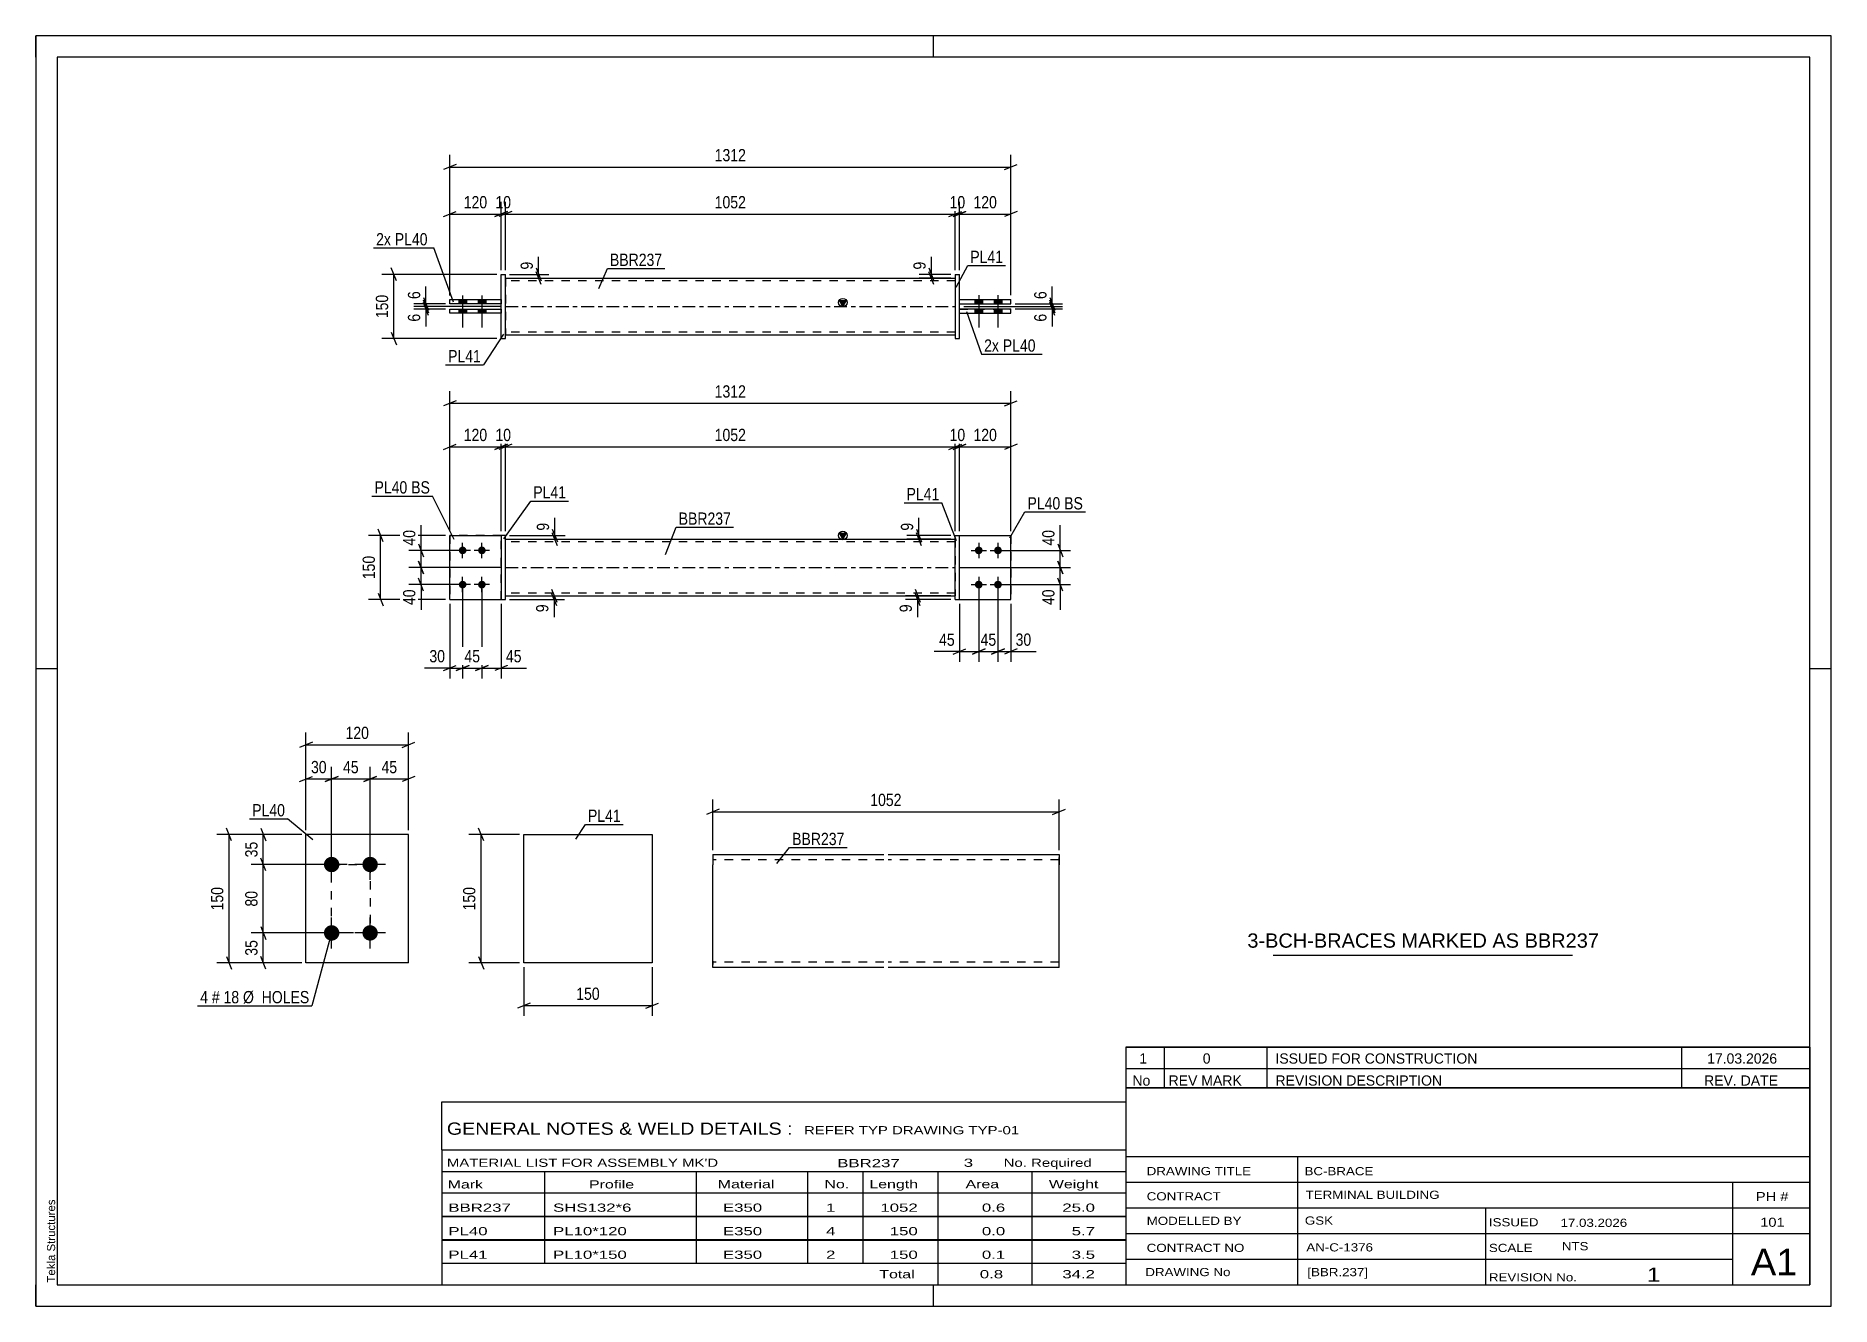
# Paper-space layout 'Layout1' of a CAD drawing. Header units: millimetres. Extents: x 0 to 420, y 0 to 297.
# The model-space entities are those that its viewports show. They can reach past a viewport. Long polylines and large blocks are cut down to what shows.
import ezdxf

# ---------------------------------------------------------------- set-up
doc = ezdxf.new("R2010")
doc.units = ezdxf.units.MM
doc.linetypes.add('DXK_LINE_DOT2', pattern=[3.9198, 1.9599, -1.9599])
doc.linetypes.add('DXK_LINE_DOT3', pattern=[5.9187, 2.979, -0.9799, 0.9799, -0.9799])
doc.layers.add('Viewport layer', color=7, linetype='Continuous', plot=False)
doc.styles.add('Arial', font='ARIAL.TTF', dxfattribs={"height": 0.2})
doc.styles.add('Arial Narrow', font='ARIALN.TTF', dxfattribs={"height": 0.2})

# ---------------------------------------------------------------- blocks, each defined once
blk = doc.blocks.new('Unknown-581592546-1127')
at = {"color": 5, "linetype": 'Continuous'}
for p, q in [((420, 297), (0, 297)), ((0, 297), (0, 0)), ((0, 292), (0, 297)), ((210, 292), (210, 297)), ((420, 0), (420, 297)), ((415, 292), (5, 292)), ((5, 292), (5, 5)), ((415, 5), (415, 292)), ((5, 149), (0, 149)), ((420, 149), (415, 149)), ((0, 0), (0, 5)), ((5, 5), (415, 5)), ((210, 0), (210, 5)), ((0, 0), (420, 0))]:
    blk.add_line(p, q, dxfattribs=at)
at = {"color": 174, "linetype": 'Continuous', "style": 'Arial'}
blk.add_text('Tekla Structures', height=1.9102, rotation=90, dxfattribs=at).set_placement((4.5, 5.5))
blk = doc.blocks.new('Part-581592546-1392 - 1364')
at = {"color": 2, "linetype": 'Continuous'}
for p, q in [((215.09, 180.2), (216.09, 180.2)), ((215.09, 165.2), (215.09, 180.2)), ((216.09, 165.2), (216.09, 180.2)), ((215.09, 165.2), (216.09, 165.2)), ((215.09, 165.2), (216.09, 165.2))]:
    blk.add_line(p, q, dxfattribs=at)
at = {"color": 7, "linetype": 'DXK_LINE_DOT2'}
for p, q in [((215.09, 180.2), (216.09, 180.2)), ((215.09, 165.2), (215.09, 165.2)), ((216.09, 165.2), (216.09, 165.2)), ((216.09, 165.2), (216.09, 165.2))]:
    blk.add_line(p, q, dxfattribs=at)
blk = doc.blocks.new('Bolt-581592546-1403 - 1364')
at = {"linetype": 'Continuous'}
for points in [[(99.84, 175.8, -1), (99.84, 177.6, -1)], [(104.34, 175.8, -1), (104.34, 177.6, -1)], [(99.84, 167.8, -1), (99.84, 169.6, -1)], [(104.34, 167.8, -1), (104.34, 169.6, -1)]]:
    blk.add_hatch(color=1, dxfattribs=at).paths.add_polyline_path(points)
at = {"color": 1, "linetype": 'Continuous'}
for p, q in [((101.64, 176.7), (98.04, 176.7)), ((99.84, 174.9), (99.84, 178.5)), ((106.14, 176.7), (102.54, 176.7)), ((104.34, 174.9), (104.34, 178.5)), ((101.64, 168.7), (98.04, 168.7)), ((99.84, 166.9), (99.84, 170.5)), ((106.14, 168.7), (102.54, 168.7)), ((104.34, 166.9), (104.34, 170.5))]:
    blk.add_line(p, q, dxfattribs=at)
blk = doc.blocks.new('Bolt-581592546-1404 - 1364')
at = {"linetype": 'Continuous'}
for points in [[(220.59, 177.6), (220.78, 177.58), (220.95, 177.52), (221.12, 177.43), (221.26, 177.3), (221.37, 177.15), (221.44, 176.98), (221.48, 176.79), (221.48, 176.6), (221.44, 176.42), (221.37, 176.25), (221.26, 176.1), (221.12, 175.97), (220.95, 175.88), (220.78, 175.82), (220.59, 175.8), (220.4, 175.82), (220.22, 175.88), (220.06, 175.97), (219.92, 176.1), (219.81, 176.25), (219.73, 176.42), (219.69, 176.6), (219.69, 176.79), (219.73, 176.98), (219.81, 177.15), (219.92, 177.3), (220.06, 177.43), (220.22, 177.52), (220.4, 177.58)], [(225.09, 177.6), (225.28, 177.58), (225.45, 177.52), (225.62, 177.43), (225.76, 177.3), (225.87, 177.15), (225.94, 176.98), (225.98, 176.79), (225.98, 176.6), (225.94, 176.42), (225.87, 176.25), (225.76, 176.1), (225.62, 175.97), (225.45, 175.88), (225.28, 175.82), (225.09, 175.8), (224.9, 175.82), (224.72, 175.88), (224.56, 175.97), (224.42, 176.1), (224.31, 176.25), (224.23, 176.42), (224.19, 176.6), (224.19, 176.79), (224.23, 176.98), (224.31, 177.15), (224.42, 177.3), (224.56, 177.43), (224.72, 177.52), (224.9, 177.58)], [(220.59, 169.6), (220.78, 169.58), (220.95, 169.52), (221.12, 169.43), (221.26, 169.3), (221.37, 169.15), (221.44, 168.98), (221.48, 168.79), (221.48, 168.6), (221.44, 168.42), (221.37, 168.25), (221.26, 168.1), (221.12, 167.97), (220.95, 167.88), (220.78, 167.82), (220.59, 167.8), (220.4, 167.82), (220.22, 167.88), (220.06, 167.97), (219.92, 168.1), (219.81, 168.25), (219.73, 168.42), (219.69, 168.6), (219.69, 168.79), (219.73, 168.98), (219.81, 169.15), (219.92, 169.3), (220.06, 169.43), (220.22, 169.52), (220.4, 169.58)], [(225.09, 169.6), (225.28, 169.58), (225.45, 169.52), (225.62, 169.43), (225.76, 169.3), (225.87, 169.15), (225.94, 168.98), (225.98, 168.79), (225.98, 168.6), (225.94, 168.42), (225.87, 168.25), (225.76, 168.1), (225.62, 167.97), (225.45, 167.88), (225.28, 167.82), (225.09, 167.8), (224.9, 167.82), (224.72, 167.88), (224.56, 167.97), (224.42, 168.1), (224.31, 168.25), (224.23, 168.42), (224.19, 168.6), (224.19, 168.79), (224.23, 168.98), (224.31, 169.15), (224.42, 169.3), (224.56, 169.43), (224.72, 169.52), (224.9, 169.58)]]:
    blk.add_hatch(color=1, dxfattribs=at).paths.add_polyline_path(points)
at = {"color": 1, "linetype": 'Continuous'}
for p, q in [((218.79, 176.7), (222.39, 176.7)), ((220.59, 178.5), (220.59, 174.9)), ((223.29, 176.7), (226.89, 176.7)), ((225.09, 178.5), (225.09, 174.9)), ((218.79, 168.7), (222.39, 168.7)), ((220.59, 170.5), (220.59, 166.9)), ((223.29, 168.7), (226.89, 168.7)), ((225.09, 170.5), (225.09, 166.9))]:
    blk.add_line(p, q, dxfattribs=at)
blk = doc.blocks.new('Part-581592546-1409 - 1364')
at = {"color": 2, "linetype": 'Continuous'}
for p, q in [((109.84, 180.2), (108.84, 180.2)), ((108.84, 180.2), (108.84, 165.2)), ((109.84, 165.2), (109.84, 180.2)), ((108.84, 165.2), (109.84, 165.2))]:
    blk.add_line(p, q, dxfattribs=at)
blk = doc.blocks.new('Part-581592546-1424 - 1364')
at = {"color": 7, "linetype": 'DXK_LINE_DOT2'}
for p, q in [((108.84, 180.2), (96.84, 180.2)), ((96.84, 180.2), (96.84, 165.2)), ((108.84, 165.2), (108.84, 180.2)), ((96.84, 165.2), (108.84, 165.2))]:
    blk.add_line(p, q, dxfattribs=at)
blk = doc.blocks.new('Part-581592546-1429 - 1364')
at = {"color": 2, "linetype": 'Continuous'}
for p, q in [((96.84, 165.2), (96.84, 180.2)), ((96.84, 180.2), (108.84, 180.2)), ((96.84, 165.2), (108.84, 165.2))]:
    blk.add_line(p, q, dxfattribs=at)
at = {"color": 7, "linetype": 'DXK_LINE_DOT2'}
blk.add_line((108.84, 165.2), (108.84, 180.2), dxfattribs=at)
blk = doc.blocks.new('Part-581592546-1444 - 1364')
at = {"linetype": 'Continuous'}
blk.add_hatch(color=2, dxfattribs=at).paths.add_polyline_path([(188.78, 179.3), (187.98, 180.7), (189.58, 180.7)])
at = {"color": 2, "linetype": 'Continuous'}
for p, q in [((188.78, 179.3), (187.98, 180.7)), ((187.98, 180.7), (189.58, 180.7)), ((189.58, 180.7), (188.78, 179.3)), ((109.84, 179.3), (215.09, 179.3)), ((109.84, 166.1), (215.09, 166.1))]:
    blk.add_line(p, q, dxfattribs=at)
at = {"color": 7, "linetype": 'DXK_LINE_DOT2'}
for p, q in [((109.84, 166.1), (109.84, 179.3)), ((215.09, 178.7), (109.84, 178.7)), ((215.09, 179.3), (215.09, 166.1)), ((215.09, 166.7), (109.84, 166.7))]:
    blk.add_line(p, q, dxfattribs=at)
at = {"color": 7, "linetype": 'DXK_LINE_DOT3'}
blk.add_line((109.84, 172.7), (215.09, 172.7), dxfattribs=at)
at = {"color": 2, "linetype": 'Continuous'}
blk.add_circle((188.78, 180.2), 1, dxfattribs=at)
blk = doc.blocks.new('Part-581592546-1449 - 1364')
at = {"color": 2, "linetype": 'Continuous'}
for p, q in [((216.09, 180.2), (228.09, 180.2)), ((228.09, 180.2), (228.09, 180.2)), ((228.09, 165.2), (228.09, 180.2)), ((216.09, 165.2), (228.09, 165.2))]:
    blk.add_line(p, q, dxfattribs=at)
at = {"color": 7, "linetype": 'DXK_LINE_DOT2'}
for p, q in [((216.09, 180.2), (228.09, 180.2)), ((216.09, 165.2), (216.09, 180.2)), ((216.09, 165.2), (216.09, 165.2)), ((216.09, 165.2), (228.09, 165.2))]:
    blk.add_line(p, q, dxfattribs=at)
blk = doc.blocks.new('Part-581592546-1454 - 1364')
at = {"color": 7, "linetype": 'DXK_LINE_DOT2'}
for p, q in [((216.09, 180.2), (228.09, 180.2)), ((216.09, 165.2), (216.09, 180.2)), ((216.09, 180.2), (228.09, 180.2)), ((228.09, 180.2), (228.09, 180.2)), ((228.09, 180.2), (228.09, 165.2)), ((216.09, 165.2), (216.09, 165.2)), ((216.09, 165.2), (228.09, 165.2)), ((216.09, 165.2), (228.09, 165.2))]:
    blk.add_line(p, q, dxfattribs=at)
blk = doc.blocks.new('Part-581592546-1786 - 1771')
at = {"color": 2, "linetype": 'Continuous'}
for p, q in [((96.84, 234.34), (96.84, 235.34)), ((96.84, 235.34), (108.84, 235.34)), ((108.84, 235.34), (108.84, 234.34)), ((108.84, 234.34), (96.84, 234.34))]:
    blk.add_line(p, q, dxfattribs=at)
blk = doc.blocks.new('Part-581592546-1781 - 1771')
at = {"color": 2, "linetype": 'Continuous'}
for p, q in [((108.84, 226.24), (108.84, 241.24)), ((108.84, 241.24), (109.84, 241.24)), ((109.84, 226.24), (109.84, 241.24)), ((108.84, 226.24), (109.84, 226.24))]:
    blk.add_line(p, q, dxfattribs=at)
blk = doc.blocks.new('Part-581592546-1791 - 1771')
at = {"color": 2, "linetype": 'Continuous'}
for p, q in [((96.84, 233.14), (108.84, 233.14)), ((96.84, 232.14), (96.84, 233.14)), ((108.84, 232.14), (96.84, 232.14)), ((108.84, 233.14), (108.84, 232.14))]:
    blk.add_line(p, q, dxfattribs=at)
blk = doc.blocks.new('Bolt-581592546-1775 - 1771')
at = {"linetype": 'Continuous'}
for points in [[(98.94, 234.34), (100.74, 234.34), (100.74, 235.34), (98.94, 235.34)], [(98.94, 234.34), (100.74, 234.34), (100.74, 235.34), (98.94, 235.34)], [(103.44, 234.34), (105.24, 234.34), (105.24, 235.34), (103.44, 235.34)], [(103.44, 234.34), (105.24, 234.34), (105.24, 235.34), (103.44, 235.34)], [(98.94, 232.14), (100.74, 232.14), (100.74, 233.14), (98.94, 233.14)], [(98.94, 232.14), (100.74, 232.14), (100.74, 233.14), (98.94, 233.14)], [(103.44, 232.14), (105.24, 232.14), (105.24, 233.14), (103.44, 233.14)], [(103.44, 232.14), (105.24, 232.14), (105.24, 233.14), (103.44, 233.14)]]:
    blk.add_hatch(color=1, dxfattribs=at).paths.add_polyline_path(points)
at = {"color": 1, "linetype": 'Continuous'}
for p, q in [((98.94, 235.34), (98.94, 234.34)), ((98.94, 235.34), (98.94, 234.34)), ((99.84, 236.34), (99.84, 228.84)), ((99.84, 236.34), (99.84, 228.84)), ((100.74, 235.34), (100.74, 234.34)), ((100.74, 235.34), (100.74, 234.34)), ((103.44, 235.34), (103.44, 234.34)), ((103.44, 235.34), (103.44, 234.34)), ((104.34, 236.34), (104.34, 228.84)), ((104.34, 236.34), (104.34, 228.84)), ((105.24, 235.34), (105.24, 234.34)), ((105.24, 235.34), (105.24, 234.34)), ((98.94, 233.14), (98.94, 232.14)), ((98.94, 233.14), (98.94, 232.14)), ((100.74, 233.14), (100.74, 232.14)), ((100.74, 233.14), (100.74, 232.14)), ((103.44, 233.14), (103.44, 232.14)), ((103.44, 233.14), (103.44, 232.14)), ((105.24, 233.14), (105.24, 232.14)), ((105.24, 233.14), (105.24, 232.14))]:
    blk.add_line(p, q, dxfattribs=at)
blk = doc.blocks.new('Bolt-581592546-1776 - 1771')
at = {"linetype": 'Continuous'}
for points in [[(221.49, 235.35), (219.69, 235.35), (219.69, 234.35), (221.49, 234.35)], [(221.49, 235.34), (219.69, 235.34), (219.69, 234.34), (221.49, 234.34)], [(225.99, 235.35), (224.19, 235.35), (224.19, 234.35), (225.99, 234.35)], [(225.99, 235.34), (224.19, 235.34), (224.19, 234.34), (225.99, 234.34)], [(221.49, 233.15), (219.69, 233.15), (219.69, 232.15), (221.49, 232.15)], [(221.49, 233.14), (219.69, 233.14), (219.69, 232.14), (221.49, 232.14)], [(225.99, 233.15), (224.19, 233.15), (224.19, 232.15), (225.99, 232.15)], [(225.99, 233.14), (224.19, 233.14), (224.19, 232.14), (225.99, 232.14)]]:
    blk.add_hatch(color=1, dxfattribs=at).paths.add_polyline_path(points)
at = {"color": 1, "linetype": 'Continuous'}
for p, q in [((219.69, 235.35), (219.69, 234.35)), ((219.69, 235.34), (219.69, 234.34)), ((220.59, 236.35), (220.59, 228.85)), ((220.59, 236.34), (220.59, 228.84)), ((221.49, 235.35), (221.49, 234.35)), ((221.49, 235.34), (221.49, 234.34)), ((224.19, 235.35), (224.19, 234.35)), ((224.19, 235.34), (224.19, 234.34)), ((225.09, 236.35), (225.09, 228.85)), ((225.09, 236.34), (225.09, 228.84)), ((225.99, 235.35), (225.99, 234.35)), ((225.99, 235.34), (225.99, 234.34)), ((219.69, 233.15), (219.69, 232.15)), ((219.69, 233.14), (219.69, 232.14)), ((221.49, 233.15), (221.49, 232.15)), ((221.49, 233.14), (221.49, 232.14)), ((224.19, 233.15), (224.19, 232.15)), ((224.19, 233.14), (224.19, 232.14)), ((225.99, 233.15), (225.99, 232.15)), ((225.99, 233.14), (225.99, 232.14))]:
    blk.add_line(p, q, dxfattribs=at)
blk = doc.blocks.new('Part-581592546-1796 - 1771')
at = {"color": 2, "linetype": 'Continuous'}
for p, q in [((215.09, 241.25), (215.09, 226.25)), ((215.09, 241.25), (216.09, 241.25)), ((216.09, 226.25), (216.09, 241.25)), ((215.09, 226.25), (216.09, 226.25)), ((215.09, 226.24), (216.09, 226.24))]:
    blk.add_line(p, q, dxfattribs=at)
at = {"color": 7, "linetype": 'DXK_LINE_DOT2'}
for p, q in [((215.09, 241.24), (215.09, 241.25)), ((215.09, 241.24), (216.09, 241.24)), ((215.09, 226.25), (215.09, 226.24)), ((216.09, 226.24), (216.09, 226.25)), ((216.09, 226.25), (216.09, 226.24))]:
    blk.add_line(p, q, dxfattribs=at)
blk = doc.blocks.new('Part-581592546-1801 - 1771')
at = {"linetype": 'Continuous'}
blk.add_hatch(color=2, dxfattribs=at).paths.add_polyline_path([(188.78, 233.74), (187.98, 235.14), (189.58, 235.14)])
at = {"color": 2, "linetype": 'Continuous'}
for p, q in [((109.84, 240.34), (215.09, 240.34)), ((188.78, 233.74), (187.98, 235.14)), ((187.98, 235.14), (189.58, 235.14)), ((189.58, 235.14), (188.78, 233.74)), ((109.84, 227.14), (215.09, 227.14))]:
    blk.add_line(p, q, dxfattribs=at)
at = {"color": 7, "linetype": 'DXK_LINE_DOT2'}
for p, q in [((109.84, 240.34), (109.84, 227.14)), ((215.09, 239.74), (109.84, 239.74)), ((215.09, 240.34), (215.09, 227.14)), ((215.09, 227.74), (109.84, 227.74))]:
    blk.add_line(p, q, dxfattribs=at)
at = {"color": 7, "linetype": 'DXK_LINE_DOT3'}
blk.add_line((109.84, 233.74), (215.09, 233.74), dxfattribs=at)
at = {"color": 2, "linetype": 'Continuous'}
blk.add_circle((188.78, 234.64), 1, dxfattribs=at)
blk = doc.blocks.new('Part-581592546-1806 - 1771')
at = {"color": 2, "linetype": 'Continuous'}
for p, q in [((216.09, 233.15), (228.09, 233.15)), ((216.09, 232.15), (216.09, 233.15)), ((216.09, 232.15), (228.09, 232.15)), ((216.09, 232.14), (228.09, 232.14)), ((228.09, 232.15), (228.09, 233.15))]:
    blk.add_line(p, q, dxfattribs=at)
at = {"color": 7, "linetype": 'DXK_LINE_DOT2'}
for p, q in [((216.09, 233.14), (228.09, 233.14)), ((216.09, 232.14), (216.09, 232.15)), ((228.09, 232.15), (228.09, 232.14)), ((228.09, 232.14), (228.09, 232.15))]:
    blk.add_line(p, q, dxfattribs=at)
blk = doc.blocks.new('Part-581592546-1811 - 1771')
at = {"color": 2, "linetype": 'Continuous'}
for p, q in [((216.09, 235.35), (228.09, 235.35)), ((216.09, 234.35), (216.09, 235.35)), ((228.09, 234.35), (228.09, 235.35)), ((216.09, 234.35), (228.09, 234.35)), ((216.09, 234.34), (228.09, 234.34))]:
    blk.add_line(p, q, dxfattribs=at)
at = {"color": 7, "linetype": 'DXK_LINE_DOT2'}
for p, q in [((216.09, 235.34), (228.09, 235.34)), ((216.09, 234.34), (216.09, 234.35)), ((228.09, 234.35), (228.09, 234.34)), ((228.09, 234.34), (228.09, 234.35))]:
    blk.add_line(p, q, dxfattribs=at)
blk = doc.blocks.new('Part-581592546-2055 - 2048')
at = {"color": 2, "linetype": 'Continuous'}
for p, q in [((87.19, 110.25), (63.19, 110.25)), ((63.19, 80.25), (63.19, 110.25)), ((87.19, 80.25), (87.19, 110.25)), ((87.19, 80.25), (63.19, 80.25))]:
    blk.add_line(p, q, dxfattribs=at)
blk = doc.blocks.new('Bolt-581592546-2116 - 2048')
at = {"linetype": 'Continuous'}
for points in [[(69.19, 101.45, -1), (69.19, 105.05, -1)], [(78.19, 101.45, -1), (78.19, 105.05, -1)], [(69.19, 85.45, -1), (69.19, 89.05, -1)], [(78.19, 85.45, -1), (78.19, 89.05, -1)]]:
    blk.add_hatch(color=1, dxfattribs=at).paths.add_polyline_path(points)
at = {"color": 1, "linetype": 'Continuous'}
for p, q in [((69.19, 99.65), (69.19, 106.85)), ((78.19, 99.65), (78.19, 106.85)), ((72.79, 103.25), (65.59, 103.25)), ((81.79, 103.25), (74.59, 103.25)), ((69.19, 83.65), (69.19, 90.85)), ((78.19, 83.65), (78.19, 90.85)), ((72.79, 87.25), (65.59, 87.25)), ((81.79, 87.25), (74.59, 87.25))]:
    blk.add_line(p, q, dxfattribs=at)
blk = doc.blocks.new('Part-581592546-2263 - 2257')
at = {"color": 2, "linetype": 'Continuous'}
for p, q in [((114.16, 110.25), (144.16, 110.25)), ((114.16, 80.25), (114.16, 110.25)), ((144.16, 110.25), (144.16, 80.25)), ((144.16, 80.25), (114.16, 80.25))]:
    blk.add_line(p, q, dxfattribs=at)
blk = doc.blocks.new('Part-581592546-2286 - 2280')
at = {"color": 2, "linetype": 'Continuous'}
for p, q in [((158.37, 105.58), (158.37, 103.18)), ((158.37, 105.58), (198.37, 105.58)), ((199.37, 105.58), (239.37, 105.58)), ((239.37, 105.58), (239.37, 105.4)), ((239.37, 105.4), (239.37, 103.18)), ((158.37, 80.67), (158.37, 103.18)), ((239.37, 79.18), (239.37, 103.18)), ((158.37, 79.37), (158.37, 80.67)), ((158.37, 79.18), (158.37, 79.37)), ((198.37, 79.18), (158.37, 79.18)), ((239.37, 79.18), (199.37, 79.18))]:
    blk.add_line(p, q, dxfattribs=at)
at = {"color": 7, "linetype": 'DXK_LINE_DOT2'}
for p, q in [((198.37, 104.38), (158.37, 104.38)), ((239.37, 104.38), (199.37, 104.38)), ((239.37, 103.18), (239.37, 104.88)), ((158.37, 80.67), (158.37, 79.89)), ((158.37, 80.38), (158.37, 80.48)), ((198.37, 80.38), (158.37, 80.38)), ((239.37, 80.38), (199.37, 80.38)), ((239.37, 80.38), (239.37, 80.48))]:
    blk.add_line(p, q, dxfattribs=at)
blk = doc.blocks.new('Rectangle-581592546-2242 - 2048')
at = {"color": 1, "linetype": 'DXK_LINE_DOT2'}
blk.add_lwpolyline([(69.19, 103.25), (78.19, 103.25), (78.19, 87.25), (69.19, 87.25), (69.19, 103.25)], close=True, dxfattribs=at)
blk = doc.blocks.new('StraightDimension-581592546-1456 - 1364')
at = {"color": 7, "linetype": 'Continuous'}
for p, q in [((205.99, 181.7), (207.19, 178.7)), ((207.19, 177.8), (205.99, 180.8)), ((214.09, 180.2), (203.74, 180.2)), ((214.09, 179.3), (203.74, 179.3)), ((206.59, 179.3), (206.59, 180.2))]:
    blk.add_line(p, q, dxfattribs=at)
at = {"color": 0}
blk.add_wipeout([(205.84, 183.75), (201.64, 183.75), (201.64, 180.72), (205.84, 180.72)], dxfattribs=at)
at = {"color": 7, "linetype": 'Continuous'}
blk.add_line((206.59, 180.2), (206.59, 184.28), dxfattribs=at)
blk.add_line((206.59, 180.2), (206.59, 184.28), dxfattribs=at)
at = {"color": 3, "style": 'Arial Narrow'}
blk.add_text('9', height=2.86, rotation=90.0002, dxfattribs=at).set_placement((205.24, 181.32))
blk = doc.blocks.new('StraightDimension-581592546-1467 - 1364')
at = {"color": 7, "linetype": 'Continuous'}
for p, q in [((226.09, 176.7), (242.05, 176.7)), ((239.05, 178.2), (240.25, 175.2)), ((239.65, 172.7), (239.65, 176.7)), ((216.09, 172.7), (242.05, 172.7)), ((240.25, 171.2), (239.05, 174.2))]:
    blk.add_line(p, q, dxfattribs=at)
at = {"color": 0}
blk.add_wipeout([(238.9, 182.08), (234.7, 182.08), (234.7, 177.22), (238.9, 177.22)], dxfattribs=at)
at = {"color": 7, "linetype": 'Continuous'}
blk.add_line((239.65, 176.7), (239.65, 182.6), dxfattribs=at)
blk.add_line((239.65, 176.7), (239.65, 182.6), dxfattribs=at)
at = {"color": 3, "style": 'Arial Narrow'}
blk.add_text('40', height=2.863, rotation=90.0002, dxfattribs=at).set_placement((238.3, 177.82))
blk = doc.blocks.new('StraightDimension-581592546-1718 - 1364')
at = {"color": 7, "linetype": 'Continuous'}
for p, q in [((96.84, 181.2), (96.84, 203.77)), ((108.84, 181.2), (108.84, 203.77)), ((95.34, 200.32), (98.34, 201.52)), ((96.84, 200.92), (108.84, 200.92)), ((110.34, 201.52), (107.34, 200.32))]:
    blk.add_line(p, q, dxfattribs=at)
at = {"color": 0}
blk.add_wipeout([(106.18, 201.67), (106.18, 205.87), (99.5, 205.87), (99.5, 201.67)], dxfattribs=at)
at = {"color": 3, "style": 'Arial Narrow'}
blk.add_text('120', height=2.863, dxfattribs=at).set_placement((100.1, 202.27))
blk = doc.blocks.new('StraightDimension-581592546-1590 - 1364')
at = {"color": 7, "linetype": 'Continuous'}
for p, q in [((120.8, 181.7), (122, 178.7)), ((122, 177.8), (120.8, 180.8)), ((110.84, 180.2), (123.8, 180.2)), ((110.84, 179.3), (123.8, 179.3)), ((121.4, 179.3), (121.4, 180.2))]:
    blk.add_line(p, q, dxfattribs=at)
at = {"color": 0}
blk.add_wipeout([(120.65, 183.75), (116.45, 183.75), (116.45, 180.72), (120.65, 180.72)], dxfattribs=at)
at = {"color": 7, "linetype": 'Continuous'}
blk.add_line((121.4, 180.2), (121.4, 184.28), dxfattribs=at)
blk.add_line((121.4, 180.2), (121.4, 184.28), dxfattribs=at)
at = {"color": 3, "style": 'Arial Narrow'}
blk.add_text('9', height=2.86, rotation=90.0002, dxfattribs=at).set_placement((120.05, 181.32))
blk = doc.blocks.new('StraightDimension-581592546-1599 - 1364')
at = {"color": 7, "linetype": 'Continuous'}
for p, q in [((110.84, 166.1), (123.64, 166.1)), ((110.84, 165.2), (123.64, 165.2)), ((120.64, 167.6), (121.84, 164.6)), ((121.84, 163.7), (120.64, 166.7)), ((121.24, 165.2), (121.24, 166.1))]:
    blk.add_line(p, q, dxfattribs=at)
at = {"color": 0}
blk.add_wipeout([(120.49, 164.67), (116.29, 164.67), (116.29, 161.65), (120.49, 161.65)], dxfattribs=at)
at = {"color": 7, "linetype": 'Continuous'}
blk.add_line((121.24, 165.2), (121.24, 161.12), dxfattribs=at)
blk.add_line((121.24, 165.2), (121.24, 161.12), dxfattribs=at)
at = {"color": 3, "style": 'Arial Narrow'}
blk.add_text('9', height=2.86, rotation=90.0002, dxfattribs=at).set_placement((119.89, 162.25))
blk = doc.blocks.new('StraightDimension-581592546-1530 - 1364')
at = {"color": 7, "linetype": 'Continuous'}
for p, q in [((220.59, 167.7), (220.59, 150.65)), ((225.09, 167.7), (225.09, 150.65)), ((219.09, 152.45), (222.09, 153.65)), ((220.59, 153.05), (225.09, 153.05)), ((226.59, 153.65), (223.59, 152.45))]:
    blk.add_line(p, q, dxfattribs=at)
at = {"color": 0}
blk.add_wipeout([(225.27, 153.8), (225.27, 158), (220.41, 158), (220.41, 153.8)], dxfattribs=at)
at = {"color": 3, "style": 'Arial Narrow'}
blk.add_text('45', height=2.863, dxfattribs=at).set_placement((221.01, 154.4))
blk = doc.blocks.new('StraightDimension-581592546-1540 - 1364')
at = {"color": 7, "linetype": 'Continuous'}
for p, q in [((225.09, 167.7), (225.09, 150.65)), ((228.09, 164.2), (228.09, 150.65)), ((223.59, 152.45), (226.59, 153.65)), ((225.09, 153.05), (228.09, 153.05)), ((229.59, 153.65), (226.59, 152.45))]:
    blk.add_line(p, q, dxfattribs=at)
at = {"color": 0}
blk.add_wipeout([(233.47, 153.8), (233.47, 158), (228.61, 158), (228.61, 153.8)], dxfattribs=at)
at = {"color": 7, "linetype": 'Continuous'}
blk.add_line((228.09, 153.05), (234, 153.05), dxfattribs=at)
blk.add_line((228.09, 153.05), (234, 153.05), dxfattribs=at)
at = {"color": 3, "style": 'Arial Narrow'}
blk.add_text('30', height=2.863, dxfattribs=at).set_placement((229.21, 154.4))
blk = doc.blocks.new('StraightDimension-581592546-1653 - 1364')
at = {"color": 7, "linetype": 'Continuous'}
for p, q in [((216.09, 181.2), (216.09, 203.77)), ((228.09, 181.2), (228.09, 203.77)), ((214.59, 200.32), (217.59, 201.52)), ((216.09, 200.92), (228.09, 200.92)), ((229.59, 201.52), (226.59, 200.32))]:
    blk.add_line(p, q, dxfattribs=at)
at = {"color": 0}
blk.add_wipeout([(225.43, 201.67), (225.43, 205.87), (218.75, 205.87), (218.75, 201.67)], dxfattribs=at)
at = {"color": 3, "style": 'Arial Narrow'}
blk.add_text('120', height=2.863, dxfattribs=at).set_placement((219.35, 202.27))
blk = doc.blocks.new('StraightDimension-581592546-1692 - 1364')
at = {"color": 7, "linetype": 'Continuous'}
for p, q in [((109.84, 181.2), (109.84, 203.77)), ((215.09, 181.2), (215.09, 203.77)), ((111.34, 201.52), (108.34, 200.32)), ((109.84, 200.92), (215.09, 200.92)), ((213.59, 200.32), (216.59, 201.52))]:
    blk.add_line(p, q, dxfattribs=at)
at = {"color": 0}
blk.add_wipeout([(166.72, 201.67), (166.72, 205.87), (158.21, 205.87), (158.21, 201.67)], dxfattribs=at)
at = {"color": 3, "style": 'Arial Narrow'}
blk.add_text('1052', height=2.863, dxfattribs=at).set_placement((158.81, 202.27))
blk = doc.blocks.new('StraightDimension-581592546-1628 - 1364')
at = {"color": 7, "linetype": 'Continuous'}
for p, q in [((96.84, 164.2), (96.84, 146.78)), ((99.84, 167.7), (99.84, 146.78)), ((95.34, 148.58), (98.34, 149.78)), ((96.84, 149.18), (99.84, 149.18)), ((101.34, 149.78), (98.34, 148.58))]:
    blk.add_line(p, q, dxfattribs=at)
at = {"color": 0}
blk.add_wipeout([(96.31, 149.93), (96.31, 154.13), (91.46, 154.13), (91.46, 149.93)], dxfattribs=at)
at = {"color": 7, "linetype": 'Continuous'}
blk.add_line((96.84, 149.18), (90.93, 149.18), dxfattribs=at)
blk.add_line((96.84, 149.18), (90.93, 149.18), dxfattribs=at)
at = {"color": 3, "style": 'Arial Narrow'}
blk.add_text('30', height=2.863, dxfattribs=at).set_placement((92.06, 150.53))
blk = doc.blocks.new('StraightDimension-581592546-1486 - 1364')
at = {"color": 7, "linetype": 'Continuous'}
for p, q in [((216.09, 172.7), (242.05, 172.7)), ((239.05, 174.2), (240.25, 171.2)), ((239.65, 168.7), (239.65, 172.7)), ((226.09, 168.7), (242.05, 168.7)), ((240.25, 167.2), (239.05, 170.2))]:
    blk.add_line(p, q, dxfattribs=at)
at = {"color": 0}
blk.add_wipeout([(238.9, 168.17), (234.7, 168.17), (234.7, 163.32), (238.9, 163.32)], dxfattribs=at)
at = {"color": 7, "linetype": 'Continuous'}
blk.add_line((239.65, 168.7), (239.65, 162.79), dxfattribs=at)
blk.add_line((239.65, 168.7), (239.65, 162.79), dxfattribs=at)
at = {"color": 3, "style": 'Arial Narrow'}
blk.add_text('40', height=2.863, rotation=90.0002, dxfattribs=at).set_placement((238.3, 163.92))
blk = doc.blocks.new('StraightDimension-581592546-1500 - 1364')
at = {"color": 7, "linetype": 'Continuous'}
for p, q in [((81.26, 178.7), (80.06, 181.7)), ((95.84, 180.2), (77.81, 180.2)), ((80.66, 165.2), (80.66, 180.2)), ((95.84, 165.2), (77.81, 165.2)), ((80.06, 166.7), (81.26, 163.7))]:
    blk.add_line(p, q, dxfattribs=at)
at = {"color": 0}
blk.add_wipeout([(79.91, 176.04), (75.71, 176.04), (75.71, 169.36), (79.91, 169.36)], dxfattribs=at)
at = {"color": 3, "style": 'Arial Narrow'}
blk.add_text('150', height=2.863, rotation=90.0002, dxfattribs=at).set_placement((79.31, 169.96))
blk = doc.blocks.new('StraightDimension-581592546-1514 - 1364')
at = {"color": 7, "linetype": 'Continuous'}
for p, q in [((216.09, 164.2), (216.09, 150.65)), ((220.59, 167.7), (220.59, 150.65)), ((214.59, 152.45), (217.59, 153.65)), ((216.09, 153.05), (220.59, 153.05)), ((222.09, 153.65), (219.09, 152.45))]:
    blk.add_line(p, q, dxfattribs=at)
at = {"color": 0}
blk.add_wipeout([(215.56, 153.8), (215.56, 158), (210.71, 158), (210.71, 153.8)], dxfattribs=at)
at = {"color": 7, "linetype": 'Continuous'}
blk.add_line((216.09, 153.05), (210.18, 153.05), dxfattribs=at)
blk.add_line((216.09, 153.05), (210.18, 153.05), dxfattribs=at)
at = {"color": 3, "style": 'Arial Narrow'}
blk.add_text('45', height=2.863, dxfattribs=at).set_placement((211.31, 154.4))
blk = doc.blocks.new('StraightDimension-581592546-1554 - 1364')
at = {"color": 7, "linetype": 'Continuous'}
for p, q in [((214.09, 166.1), (203.44, 166.1)), ((214.09, 165.2), (203.44, 165.2)), ((205.69, 167.6), (206.89, 164.6)), ((206.89, 163.7), (205.69, 166.7)), ((206.29, 165.2), (206.29, 166.1))]:
    blk.add_line(p, q, dxfattribs=at)
at = {"color": 0}
blk.add_wipeout([(205.54, 164.67), (201.34, 164.67), (201.34, 161.65), (205.54, 161.65)], dxfattribs=at)
at = {"color": 7, "linetype": 'Continuous'}
blk.add_line((206.29, 165.2), (206.29, 161.12), dxfattribs=at)
blk.add_line((206.29, 165.2), (206.29, 161.12), dxfattribs=at)
at = {"color": 3, "style": 'Arial Narrow'}
blk.add_text('9', height=2.86, rotation=90.0002, dxfattribs=at).set_placement((204.94, 162.25))
blk = doc.blocks.new('StraightDimension-581592546-1563 - 1364')
at = {"color": 7, "linetype": 'Continuous'}
for p, q in [((98.84, 176.7), (87.27, 176.7)), ((89.52, 178.2), (90.72, 175.2)), ((90.12, 172.7), (90.12, 176.7)), ((108.84, 172.7), (87.27, 172.7)), ((90.72, 171.2), (89.52, 174.2))]:
    blk.add_line(p, q, dxfattribs=at)
at = {"color": 0}
blk.add_wipeout([(89.37, 182.08), (85.17, 182.08), (85.17, 177.22), (89.37, 177.22)], dxfattribs=at)
at = {"color": 7, "linetype": 'Continuous'}
blk.add_line((90.12, 176.7), (90.12, 182.6), dxfattribs=at)
blk.add_line((90.12, 176.7), (90.12, 182.6), dxfattribs=at)
at = {"color": 3, "style": 'Arial Narrow'}
blk.add_text('40', height=2.863, rotation=90.0002, dxfattribs=at).set_placement((88.77, 177.82))
blk = doc.blocks.new('StraightDimension-581592546-1576 - 1364')
at = {"color": 7, "linetype": 'Continuous'}
for p, q in [((108.84, 172.7), (87.27, 172.7)), ((89.52, 174.2), (90.72, 171.2)), ((90.12, 168.7), (90.12, 172.7)), ((98.84, 168.7), (87.27, 168.7)), ((90.72, 167.2), (89.52, 170.2))]:
    blk.add_line(p, q, dxfattribs=at)
at = {"color": 0}
blk.add_wipeout([(89.37, 168.17), (85.17, 168.17), (85.17, 163.32), (89.37, 163.32)], dxfattribs=at)
at = {"color": 7, "linetype": 'Continuous'}
blk.add_line((90.12, 168.7), (90.12, 162.79), dxfattribs=at)
blk.add_line((90.12, 168.7), (90.12, 162.79), dxfattribs=at)
at = {"color": 3, "style": 'Arial Narrow'}
blk.add_text('40', height=2.863, rotation=90.0002, dxfattribs=at).set_placement((88.77, 163.92))
blk = doc.blocks.new('StraightDimension-581592546-1608 - 1364')
at = {"color": 7, "linetype": 'Continuous'}
for p, q in [((104.34, 167.7), (104.34, 146.78)), ((108.84, 164.2), (108.84, 146.78)), ((102.84, 148.58), (105.84, 149.78)), ((104.34, 149.18), (108.84, 149.18)), ((110.34, 149.78), (107.34, 148.58))]:
    blk.add_line(p, q, dxfattribs=at)
at = {"color": 0}
blk.add_wipeout([(114.22, 149.93), (114.22, 154.13), (109.36, 154.13), (109.36, 149.93)], dxfattribs=at)
at = {"color": 7, "linetype": 'Continuous'}
blk.add_line((108.84, 149.18), (114.75, 149.18), dxfattribs=at)
blk.add_line((108.84, 149.18), (114.75, 149.18), dxfattribs=at)
at = {"color": 3, "style": 'Arial Narrow'}
blk.add_text('45', height=2.863, dxfattribs=at).set_placement((109.96, 150.53))
blk = doc.blocks.new('StraightDimension-581592546-1621 - 1364')
at = {"color": 7, "linetype": 'Continuous'}
for p, q in [((99.84, 167.7), (99.84, 146.78)), ((104.34, 167.7), (104.34, 146.78)), ((98.34, 148.58), (101.34, 149.78)), ((99.84, 149.18), (104.34, 149.18)), ((105.84, 149.78), (102.84, 148.58))]:
    blk.add_line(p, q, dxfattribs=at)
at = {"color": 0}
blk.add_wipeout([(104.52, 149.93), (104.52, 154.13), (99.66, 154.13), (99.66, 149.93)], dxfattribs=at)
at = {"color": 3, "style": 'Arial Narrow'}
blk.add_text('45', height=2.863, dxfattribs=at).set_placement((100.26, 150.53))
blk = doc.blocks.new('StraightDimension-581592546-1639 - 1364')
at = {"color": 7, "linetype": 'Continuous'}
for p, q in [((98.34, 211.69), (95.34, 210.49)), ((96.84, 181.2), (96.84, 213.94)), ((96.84, 211.09), (228.09, 211.09)), ((226.59, 210.49), (229.59, 211.69)), ((228.09, 181.2), (228.09, 213.94))]:
    blk.add_line(p, q, dxfattribs=at)
at = {"color": 0}
blk.add_wipeout([(166.72, 211.84), (166.72, 216.04), (158.21, 216.04), (158.21, 211.84)], dxfattribs=at)
at = {"color": 3, "style": 'Arial Narrow'}
blk.add_text('1312', height=2.863, dxfattribs=at).set_placement((158.81, 212.44))
blk = doc.blocks.new('StraightDimension-581592546-1675 - 1364')
at = {"color": 7, "linetype": 'Continuous'}
for p, q in [((215.09, 181.2), (215.09, 203.77)), ((216.09, 181.2), (216.09, 203.77)), ((213.59, 200.32), (216.59, 201.52)), ((217.59, 201.52), (214.59, 200.32)), ((215.09, 200.92), (216.09, 200.92))]:
    blk.add_line(p, q, dxfattribs=at)
at = {"color": 0}
blk.add_wipeout([(218.02, 201.67), (218.02, 205.87), (213.16, 205.87), (213.16, 201.67)], dxfattribs=at)
at = {"color": 3, "style": 'Arial Narrow'}
blk.add_text('10', height=2.863, dxfattribs=at).set_placement((213.76, 202.27))
blk = doc.blocks.new('StraightDimension-581592546-1701 - 1364')
at = {"color": 7, "linetype": 'Continuous'}
for p, q in [((108.84, 181.2), (108.84, 203.77)), ((109.84, 181.2), (109.84, 203.77)), ((107.34, 200.32), (110.34, 201.52)), ((111.34, 201.52), (108.34, 200.32)), ((108.84, 200.92), (109.84, 200.92))]:
    blk.add_line(p, q, dxfattribs=at)
at = {"color": 0}
blk.add_wipeout([(111.77, 201.67), (111.77, 205.87), (106.91, 205.87), (106.91, 201.67)], dxfattribs=at)
at = {"color": 3, "style": 'Arial Narrow'}
blk.add_text('10', height=2.863, dxfattribs=at).set_placement((107.51, 202.27))
blk = doc.blocks.new('StraightDimension-581592546-1824 - 1771')
at = {"color": 7, "linetype": 'Continuous'}
for p, q in [((108.84, 242.24), (108.84, 258.19)), ((109.84, 242.24), (109.84, 258.19)), ((107.34, 254.74), (110.34, 255.94)), ((111.34, 255.94), (108.34, 254.74)), ((108.84, 255.34), (109.84, 255.34))]:
    blk.add_line(p, q, dxfattribs=at)
at = {"color": 0}
blk.add_wipeout([(111.77, 256.09), (111.77, 260.29), (106.91, 260.29), (106.91, 256.09)], dxfattribs=at)
at = {"color": 3, "style": 'Arial Narrow'}
blk.add_text('10', height=2.863, dxfattribs=at).set_placement((107.51, 256.69))
blk = doc.blocks.new('StraightDimension-581592546-1834 - 1771')
at = {"color": 7, "linetype": 'Continuous'}
for p, q in [((96.84, 236.34), (96.84, 258.19)), ((108.84, 242.24), (108.84, 258.19)), ((95.34, 254.74), (98.34, 255.94)), ((96.84, 255.34), (108.84, 255.34)), ((110.34, 255.94), (107.34, 254.74))]:
    blk.add_line(p, q, dxfattribs=at)
at = {"color": 0}
blk.add_wipeout([(106.18, 256.09), (106.18, 260.29), (99.5, 260.29), (99.5, 256.09)], dxfattribs=at)
at = {"color": 3, "style": 'Arial Narrow'}
blk.add_text('120', height=2.863, dxfattribs=at).set_placement((100.1, 256.69))
blk = doc.blocks.new('StraightDimension-581592546-1939 - 1771')
at = {"color": 7, "linetype": 'Continuous'}
for p, q in [((237.18, 235.85), (238.38, 232.85)), ((238.38, 232.24), (237.18, 235.24)), ((217.09, 233.74), (240.18, 233.74)), ((229.09, 234.35), (240.18, 234.35)), ((237.78, 233.74), (237.78, 234.35))]:
    blk.add_line(p, q, dxfattribs=at)
at = {"color": 0}
blk.add_wipeout([(237.03, 237.9), (232.83, 237.9), (232.83, 234.87), (237.03, 234.87)], dxfattribs=at)
at = {"color": 7, "linetype": 'Continuous'}
blk.add_line((237.78, 234.35), (237.78, 238.42), dxfattribs=at)
blk.add_line((237.78, 234.35), (237.78, 238.42), dxfattribs=at)
at = {"color": 3, "style": 'Arial Narrow'}
blk.add_text('6', height=2.86, rotation=90.0002, dxfattribs=at).set_placement((236.43, 235.47))
blk = doc.blocks.new('StraightDimension-581592546-1875 - 1771')
at = {"color": 7, "linetype": 'Continuous'}
for p, q in [((107.84, 241.24), (80.9, 241.24)), ((84.35, 239.74), (83.15, 242.74)), ((83.75, 226.24), (83.75, 241.24)), ((83.15, 227.74), (84.35, 224.74)), ((107.84, 226.24), (80.9, 226.24))]:
    blk.add_line(p, q, dxfattribs=at)
at = {"color": 0}
blk.add_wipeout([(83, 237.09), (78.8, 237.09), (78.8, 230.4), (83, 230.4)], dxfattribs=at)
at = {"color": 3, "style": 'Arial Narrow'}
blk.add_text('150', height=2.863, rotation=90.0002, dxfattribs=at).set_placement((82.4, 231))
blk = doc.blocks.new('StraightDimension-581592546-1886 - 1771')
at = {"color": 7, "linetype": 'Continuous'}
for p, q in [((110.84, 241.24), (120.02, 241.24)), ((110.84, 240.34), (120.02, 240.34)), ((117.02, 242.74), (118.22, 239.74)), ((118.22, 238.84), (117.02, 241.84)), ((117.62, 240.34), (117.62, 241.24))]:
    blk.add_line(p, q, dxfattribs=at)
at = {"color": 0}
blk.add_wipeout([(116.87, 244.8), (112.67, 244.8), (112.67, 241.77), (116.87, 241.77)], dxfattribs=at)
at = {"color": 7, "linetype": 'Continuous'}
blk.add_line((117.62, 241.24), (117.62, 245.32), dxfattribs=at)
blk.add_line((117.62, 241.24), (117.62, 245.32), dxfattribs=at)
at = {"color": 3, "style": 'Arial Narrow'}
blk.add_text('9', height=2.86, rotation=90.0002, dxfattribs=at).set_placement((116.27, 242.37))
blk = doc.blocks.new('StraightDimension-581592546-1813 - 1771')
at = {"color": 7, "linetype": 'Continuous'}
for p, q in [((96.84, 236.34), (96.84, 269.19)), ((228.09, 236.35), (228.09, 269.19)), ((98.34, 266.94), (95.34, 265.74)), ((96.84, 266.34), (228.09, 266.34)), ((226.59, 265.74), (229.59, 266.94))]:
    blk.add_line(p, q, dxfattribs=at)
at = {"color": 0}
blk.add_wipeout([(166.72, 267.09), (166.72, 271.29), (158.21, 271.29), (158.21, 267.09)], dxfattribs=at)
at = {"color": 3, "style": 'Arial Narrow'}
blk.add_text('1312', height=2.863, dxfattribs=at).set_placement((158.81, 267.69))
blk = doc.blocks.new('StraightDimension-581592546-1844 - 1771')
at = {"color": 7, "linetype": 'Continuous'}
for p, q in [((109.84, 242.24), (109.84, 258.19)), ((215.09, 242.24), (215.09, 258.19)), ((111.34, 255.94), (108.34, 254.74)), ((109.84, 255.34), (215.09, 255.34)), ((213.59, 254.74), (216.59, 255.94))]:
    blk.add_line(p, q, dxfattribs=at)
at = {"color": 0}
blk.add_wipeout([(166.72, 256.09), (166.72, 260.29), (158.21, 260.29), (158.21, 256.09)], dxfattribs=at)
at = {"color": 3, "style": 'Arial Narrow'}
blk.add_text('1052', height=2.863, dxfattribs=at).set_placement((158.81, 256.69))
blk = doc.blocks.new('StraightDimension-581592546-1854 - 1771')
at = {"color": 7, "linetype": 'Continuous'}
for p, q in [((215.09, 242.24), (215.09, 258.19)), ((216.09, 242.24), (216.09, 258.19)), ((213.59, 254.74), (216.59, 255.94)), ((217.59, 255.94), (214.59, 254.74)), ((215.09, 255.34), (216.09, 255.34))]:
    blk.add_line(p, q, dxfattribs=at)
at = {"color": 0}
blk.add_wipeout([(218.02, 256.09), (218.02, 260.29), (213.16, 260.29), (213.16, 256.09)], dxfattribs=at)
at = {"color": 3, "style": 'Arial Narrow'}
blk.add_text('10', height=2.863, dxfattribs=at).set_placement((213.76, 256.69))
blk = doc.blocks.new('StraightDimension-581592546-1864 - 1771')
at = {"color": 7, "linetype": 'Continuous'}
for p, q in [((216.09, 242.24), (216.09, 258.19)), ((228.09, 236.35), (228.09, 258.19)), ((214.59, 254.74), (217.59, 255.94)), ((216.09, 255.34), (228.09, 255.34)), ((229.59, 255.94), (226.59, 254.74))]:
    blk.add_line(p, q, dxfattribs=at)
at = {"color": 0}
blk.add_wipeout([(225.43, 256.09), (225.43, 260.29), (218.75, 260.29), (218.75, 256.09)], dxfattribs=at)
at = {"color": 3, "style": 'Arial Narrow'}
blk.add_text('120', height=2.863, dxfattribs=at).set_placement((219.35, 256.69))
blk = doc.blocks.new('StraightDimension-581592546-1897 - 1771')
at = {"color": 7, "linetype": 'Continuous'}
for p, q in [((90.65, 235.84), (91.85, 232.84)), ((91.85, 232.24), (90.65, 235.24)), ((95.84, 234.34), (88.4, 234.34)), ((108.84, 233.74), (88.4, 233.74)), ((91.25, 233.74), (91.25, 234.34))]:
    blk.add_line(p, q, dxfattribs=at)
at = {"color": 0}
blk.add_wipeout([(90.5, 237.9), (86.3, 237.9), (86.3, 234.87), (90.5, 234.87)], dxfattribs=at)
at = {"color": 7, "linetype": 'Continuous'}
blk.add_line((91.25, 234.34), (91.25, 238.42), dxfattribs=at)
blk.add_line((91.25, 234.34), (91.25, 238.42), dxfattribs=at)
at = {"color": 3, "style": 'Arial Narrow'}
blk.add_text('6', height=2.86, rotation=90.0002, dxfattribs=at).set_placement((89.9, 235.47))
blk = doc.blocks.new('StraightDimension-581592546-1913 - 1771')
at = {"color": 7, "linetype": 'Continuous'}
for p, q in [((90.65, 235.24), (91.85, 232.24)), ((108.84, 233.74), (88.4, 233.74)), ((95.84, 233.14), (88.4, 233.14)), ((91.85, 231.64), (90.65, 234.64)), ((91.25, 233.14), (91.25, 233.74))]:
    blk.add_line(p, q, dxfattribs=at)
at = {"color": 0}
blk.add_wipeout([(90.5, 232.62), (86.3, 232.62), (86.3, 229.59), (90.5, 229.59)], dxfattribs=at)
at = {"color": 7, "linetype": 'Continuous'}
blk.add_line((91.25, 233.14), (91.25, 229.07), dxfattribs=at)
blk.add_line((91.25, 233.14), (91.25, 229.07), dxfattribs=at)
at = {"color": 3, "style": 'Arial Narrow'}
blk.add_text('6', height=2.86, rotation=90.0002, dxfattribs=at).set_placement((89.9, 230.19))
blk = doc.blocks.new('StraightDimension-581592546-1930 - 1771')
at = {"color": 7, "linetype": 'Continuous'}
for p, q in [((237.18, 235.24), (238.38, 232.24)), ((217.09, 233.74), (240.18, 233.74)), ((229.09, 233.15), (240.18, 233.15)), ((238.38, 231.65), (237.18, 234.65)), ((237.78, 233.15), (237.78, 233.74))]:
    blk.add_line(p, q, dxfattribs=at)
at = {"color": 0}
blk.add_wipeout([(237.03, 232.62), (232.83, 232.62), (232.83, 229.59), (237.03, 229.59)], dxfattribs=at)
at = {"color": 7, "linetype": 'Continuous'}
blk.add_line((237.78, 233.15), (237.78, 229.07), dxfattribs=at)
blk.add_line((237.78, 233.15), (237.78, 229.07), dxfattribs=at)
at = {"color": 3, "style": 'Arial Narrow'}
blk.add_text('6', height=2.86, rotation=90.0002, dxfattribs=at).set_placement((236.43, 230.19))
blk = doc.blocks.new('StraightDimension-581592546-1949 - 1771')
at = {"color": 7, "linetype": 'Continuous'}
for p, q in [((214.09, 241.24), (206.66, 241.24)), ((214.09, 240.34), (206.66, 240.34)), ((208.91, 242.74), (210.11, 239.74)), ((210.11, 238.84), (208.91, 241.84)), ((209.51, 240.34), (209.51, 241.24))]:
    blk.add_line(p, q, dxfattribs=at)
at = {"color": 0}
blk.add_wipeout([(208.76, 244.8), (204.56, 244.8), (204.56, 241.77), (208.76, 241.77)], dxfattribs=at)
at = {"color": 7, "linetype": 'Continuous'}
blk.add_line((209.51, 241.24), (209.51, 245.32), dxfattribs=at)
blk.add_line((209.51, 241.24), (209.51, 245.32), dxfattribs=at)
at = {"color": 3, "style": 'Arial Narrow'}
blk.add_text('9', height=2.86, rotation=90.0002, dxfattribs=at).set_placement((208.16, 242.37))
blk = doc.blocks.new('StraightDimension-581592546-2149 - 2048')
at = {"color": 7, "linetype": 'Continuous'}
for p, q in [((52.59, 88.75), (53.79, 85.75)), ((68.19, 87.25), (50.34, 87.25)), ((53.19, 80.25), (53.19, 87.25)), ((62.19, 80.25), (50.34, 80.25)), ((53.79, 78.75), (52.59, 81.75))]:
    blk.add_line(p, q, dxfattribs=at)
at = {"color": 0}
blk.add_wipeout([(52.44, 86.18), (48.24, 86.18), (48.24, 81.32), (52.44, 81.32)], dxfattribs=at)
at = {"color": 3, "style": 'Arial Narrow'}
blk.add_text('35', height=2.863, rotation=90.0002, dxfattribs=at).set_placement((51.84, 81.92))
blk = doc.blocks.new('StraightDimension-581592546-2183 - 2048')
at = {"color": 7, "linetype": 'Continuous'}
for p, q in [((78.19, 104.25), (78.19, 126.1)), ((87.19, 111.25), (87.19, 126.1)), ((76.69, 122.65), (79.69, 123.85)), ((78.19, 123.25), (87.19, 123.25)), ((88.69, 123.85), (85.69, 122.65))]:
    blk.add_line(p, q, dxfattribs=at)
at = {"color": 0}
blk.add_wipeout([(85.11, 124), (85.11, 128.2), (80.26, 128.2), (80.26, 124)], dxfattribs=at)
at = {"color": 3, "style": 'Arial Narrow'}
blk.add_text('45', height=2.863, dxfattribs=at).set_placement((80.86, 124.6))
blk = doc.blocks.new('StraightDimension-581592546-2136 - 2048')
at = {"color": 7, "linetype": 'Continuous'}
for p, q in [((68.19, 103.25), (50.34, 103.25)), ((53.79, 101.75), (52.59, 104.75)), ((53.19, 87.25), (53.19, 103.25)), ((52.59, 88.75), (53.79, 85.75)), ((68.19, 87.25), (50.34, 87.25))]:
    blk.add_line(p, q, dxfattribs=at)
at = {"color": 0}
blk.add_wipeout([(52.44, 97.68), (48.24, 97.68), (48.24, 92.82), (52.44, 92.82)], dxfattribs=at)
at = {"color": 3, "style": 'Arial Narrow'}
blk.add_text('80', height=2.863, rotation=90.0002, dxfattribs=at).set_placement((51.84, 93.42))
blk = doc.blocks.new('StraightDimension-581592546-2120 - 2048')
at = {"color": 7, "linetype": 'Continuous'}
for p, q in [((62.19, 110.25), (50.34, 110.25)), ((52.59, 111.75), (53.79, 108.75)), ((53.19, 103.25), (53.19, 110.25)), ((68.19, 103.25), (50.34, 103.25)), ((53.79, 101.75), (52.59, 104.75))]:
    blk.add_line(p, q, dxfattribs=at)
at = {"color": 0}
blk.add_wipeout([(52.44, 109.18), (48.24, 109.18), (48.24, 104.32), (52.44, 104.32)], dxfattribs=at)
at = {"color": 3, "style": 'Arial Narrow'}
blk.add_text('35', height=2.863, rotation=90.0002, dxfattribs=at).set_placement((51.84, 104.92))
blk = doc.blocks.new('StraightDimension-581592546-2166 - 2048')
at = {"color": 7, "linetype": 'Continuous'}
for p, q in [((62.19, 110.25), (42.34, 110.25)), ((45.79, 108.75), (44.59, 111.75)), ((45.19, 80.25), (45.19, 110.25)), ((62.19, 80.25), (42.34, 80.25)), ((44.59, 81.75), (45.79, 78.75))]:
    blk.add_line(p, q, dxfattribs=at)
at = {"color": 0}
blk.add_wipeout([(44.44, 98.59), (40.24, 98.59), (40.24, 91.91), (44.44, 91.91)], dxfattribs=at)
at = {"color": 3, "style": 'Arial Narrow'}
blk.add_text('150', height=2.863, rotation=90.0002, dxfattribs=at).set_placement((43.84, 92.51))
blk = doc.blocks.new('StraightDimension-581592546-2199 - 2048')
at = {"color": 7, "linetype": 'Continuous'}
for p, q in [((69.19, 104.25), (69.19, 126.1)), ((78.19, 104.25), (78.19, 126.1)), ((67.69, 122.65), (70.69, 123.85)), ((69.19, 123.25), (78.19, 123.25)), ((79.69, 123.85), (76.69, 122.65))]:
    blk.add_line(p, q, dxfattribs=at)
at = {"color": 0}
blk.add_wipeout([(76.11, 124), (76.11, 128.2), (71.26, 128.2), (71.26, 124)], dxfattribs=at)
at = {"color": 3, "style": 'Arial Narrow'}
blk.add_text('45', height=2.863, dxfattribs=at).set_placement((71.86, 124.6))
blk = doc.blocks.new('StraightDimension-581592546-2209 - 2048')
at = {"color": 7, "linetype": 'Continuous'}
for p, q in [((63.19, 111.25), (63.19, 126.1)), ((69.19, 104.25), (69.19, 126.1)), ((61.69, 122.65), (64.69, 123.85)), ((63.19, 123.25), (69.19, 123.25)), ((70.69, 123.85), (67.69, 122.65))]:
    blk.add_line(p, q, dxfattribs=at)
at = {"color": 0}
blk.add_wipeout([(68.61, 124), (68.61, 128.2), (63.76, 128.2), (63.76, 124)], dxfattribs=at)
at = {"color": 3, "style": 'Arial Narrow'}
blk.add_text('30', height=2.863, dxfattribs=at).set_placement((64.36, 124.6))
blk = doc.blocks.new('StraightDimension-581592546-2223 - 2048')
at = {"color": 7, "linetype": 'Continuous'}
for p, q in [((64.69, 131.85), (61.69, 130.65)), ((63.19, 111.25), (63.19, 134.1)), ((63.19, 131.25), (87.19, 131.25)), ((85.69, 130.65), (88.69, 131.85)), ((87.19, 111.25), (87.19, 134.1))]:
    blk.add_line(p, q, dxfattribs=at)
at = {"color": 0}
blk.add_wipeout([(78.53, 132), (78.53, 136.2), (71.84, 136.2), (71.84, 132)], dxfattribs=at)
at = {"color": 3, "style": 'Arial Narrow'}
blk.add_text('120', height=2.863, dxfattribs=at).set_placement((72.44, 132.6))
blk = doc.blocks.new('StraightDimension-581592546-2265 - 2257')
at = {"color": 7, "linetype": 'Continuous'}
for p, q in [((114.16, 79.25), (114.16, 67.85)), ((144.16, 79.25), (144.16, 67.85)), ((115.66, 70.85), (112.66, 69.65)), ((114.16, 70.25), (144.16, 70.25)), ((142.66, 69.65), (145.66, 70.85))]:
    blk.add_line(p, q, dxfattribs=at)
at = {"color": 0}
blk.add_wipeout([(132.5, 71), (132.5, 75.2), (125.82, 75.2), (125.82, 71)], dxfattribs=at)
at = {"color": 3, "style": 'Arial Narrow'}
blk.add_text('150', height=2.863, dxfattribs=at).set_placement((126.42, 71.6))
blk = doc.blocks.new('StraightDimension-581592546-2270 - 2257')
at = {"color": 7, "linetype": 'Continuous'}
for p, q in [((113.16, 110.25), (101.31, 110.25)), ((104.76, 108.75), (103.56, 111.75)), ((104.16, 80.25), (104.16, 110.25)), ((113.16, 80.25), (101.31, 80.25)), ((103.56, 81.75), (104.76, 78.75))]:
    blk.add_line(p, q, dxfattribs=at)
at = {"color": 0}
blk.add_wipeout([(103.41, 98.59), (99.21, 98.59), (99.21, 91.91), (103.41, 91.91)], dxfattribs=at)
at = {"color": 3, "style": 'Arial Narrow'}
blk.add_text('150', height=2.863, rotation=90.0002, dxfattribs=at).set_placement((102.81, 92.51))
blk = doc.blocks.new('StraightDimension-581592546-2291 - 2280')
at = {"color": 7, "linetype": 'Continuous'}
for p, q in [((158.37, 106.58), (158.37, 118.43)), ((239.37, 106.58), (239.37, 118.43)), ((159.87, 116.18), (156.87, 114.98)), ((158.37, 115.58), (239.37, 115.58)), ((237.87, 114.98), (240.87, 116.18))]:
    blk.add_line(p, q, dxfattribs=at)
at = {"color": 0}
blk.add_wipeout([(203.12, 116.33), (203.12, 120.53), (194.61, 120.53), (194.61, 116.33)], dxfattribs=at)
at = {"color": 3, "style": 'Arial Narrow'}
blk.add_text('1052', height=2.863, dxfattribs=at).set_placement((195.21, 116.93))
blk = doc.blocks.new('Unknown-581592546-2910')
at = {"color": 7, "linetype": 'Continuous'}
blk.add_line((289.5, 82.05), (359.5, 82.05), dxfattribs=at)
at = {"color": 7, "style": 'Arial'}
blk.add_text('3-BCH-BRACES MARKED AS BBR237', height=3.3428, dxfattribs=at).set_placement((283.43, 83.8))
blk = doc.blocks.new('Unknown-581592546-2907')
at = {"color": 7, "linetype": 'Continuous'}
for p, q in [((255, 51.05), (255, 5)), ((255, 51.05), (415, 51.05)), ((415, 51), (415, 5)), ((255, 35), (415, 35)), ((295.14, 35), (295.14, 5)), ((255, 29), (415, 29)), ((397, 5.05), (397, 29.05)), ((255, 23), (415, 23)), ((339.14, 23), (339.14, 5)), ((255, 17), (415, 17)), ((255, 11), (397, 11)), ((255, 5), (415, 5))]:
    blk.add_line(p, q, dxfattribs=at)
at = {"color": 7, "style": 'Arial Narrow'}
for s, height, width, p in [('DRAWING TITLE', 1.9089, 1.425378, (259.88, 30.61)), ('BC-BRACE', 1.909, 1.425378, (296.81, 30.59)), ('CONTRACT', 1.909, 1.425378, (259.88, 24.71)), ('TERMINAL BUILDING', 1.9089, 1.425378, (297.06, 25.07)), ('MODELLED BY', 1.9089, 1.425378, (259.88, 18.98)), ('GSK', 1.909, 1.425378, (296.88, 19.04)), ('ISSUED', 1.909, 1.425378, (339.94, 18.64)), ('17.03.2026', 1.909, 1.425378, (356.69, 18.52)), ('CONTRACT NO', 1.9089, 1.425378, (259.88, 12.66)), ('AN-C-1376', 1.909, 1.425378, (297.23, 12.78)), ('SCALE', 1.909, 1.425378, (339.94, 12.65)), ('A1', 6.204, 1.25, (401.24, 7.2)), ('DRAWING No', 1.909, 1.425378, (259.56, 7)), ('[BBR.237]', 1.909, 1.425378, (297.46, 6.99)), ('1', 3.34, 1.5, (376.91, 5.68)), ('REVISION No.', 1.9089, 1.425378, (339.94, 5.77))]:
    blk.add_text(s, height=height, dxfattribs=dict(at, width=width)).set_placement(p)
at = {"color": 7, "linetype": 'Continuous', "style": 'Arial Narrow'}
for s, height, width, p in [('PH #', 2.1, 1.42538, (402.4, 24.55)), ('101', 2.1, 1.42538, (403.41, 18.55)), ('NTS', 1.909, 1.425378, (357, 13.05))]:
    blk.add_text(s, height=height, dxfattribs=dict(at, width=width)).set_placement(p)
blk = doc.blocks.new('Unknown-581592546-2908')
at = {"color": 7, "linetype": 'Continuous'}
for p, q in [((255, 60.55), (415, 60.55)), ((415, 60.55), (255, 60.55)), ((255, 60.55), (255, 55.55)), ((264, 60.55), (264, 55.55)), ((288, 60.55), (288, 55.55)), ((385, 60.55), (385, 55.55)), ((415, 60.55), (415, 55.55)), ((255, 55.55), (415, 55.55)), ((255, 55.55), (255, 51.05)), ((255, 55.55), (415, 55.55)), ((264, 55.55), (264, 51.05)), ((288, 55.55), (288, 51.05)), ((385, 55.55), (385, 51.05)), ((415, 55.55), (415, 51.05)), ((415, 51.05), (255, 51.05))]:
    blk.add_line(p, q, dxfattribs=at)
at = {"color": 7, "linetype": 'Continuous', "style": 'Arial Narrow'}
for s, height, width, p in [('1', 2.39, 1.196471, (258.16, 56.7)), ('0', 2.39, 1.196471, (273, 56.7)), ('ISSUED FOR CONSTRUCTION', 2.3861, 1.196471, (290, 56.7)), ('17.03.2026', 2.386, 1.196471, (391, 56.7)), ('No', 2.386, 1.2, (256.54, 51.55)), ('REV MARK', 2.386, 1.2, (265, 51.55)), ('REVISION DESCRIPTION', 2.3861, 1.2, (290, 51.55)), ('REV. DATE', 2.386, 1.2, (390.28, 51.55))]:
    blk.add_text(s, height=height, dxfattribs=dict(at, width=width)).set_placement(p)
blk = doc.blocks.new('Unknown-581592546-2909')
at = {"color": 7, "linetype": 'Continuous'}
for p, q in [((95, 47.75), (255, 47.75)), ((95, 36.5), (95, 47.75)), ((255, 47.75), (255, 36.5)), ((95, 36.5), (255, 36.5)), ((95, 36.5), (95, 31.5)), ((255, 36.5), (255, 31.5)), ((95, 31.5), (255, 31.5)), ((95, 31.5), (95, 26.5)), ((119, 31.5), (119, 26.5)), ((154.5, 31.5), (154.5, 26.5)), ((180.5, 31.5), (180.5, 26.5)), ((193.5, 31.5), (193.5, 26.5)), ((211, 31.5), (211, 26.5)), ((233, 31.5), (233, 26.5)), ((255, 31.5), (255, 26.5)), ((95, 26.5), (255, 26.5)), ((95, 26.45), (95, 21.05)), ((95, 26.45), (255, 26.45)), ((119, 26.5), (119, 21)), ((154.5, 26.5), (154.5, 21)), ((180.5, 26.5), (180.5, 21)), ((193.5, 26.5), (193.5, 21)), ((211, 26.5), (211, 21)), ((233, 26.5), (233, 21)), ((255, 26.45), (255, 21.05)), ((95, 21.05), (255, 21.05)), ((119, 21), (119, 15.5)), ((154.5, 21), (154.5, 15.5)), ((180.5, 21), (180.5, 15.5)), ((193.5, 21), (193.5, 15.5)), ((211, 21), (211, 15.5)), ((233, 21), (233, 15.5)), ((95, 20.95), (95, 15.55)), ((95, 20.95), (255, 20.95)), ((255, 20.95), (255, 15.55)), ((95, 15.55), (255, 15.55)), ((95, 15.45), (95, 10.05)), ((95, 15.45), (255, 15.45)), ((119, 15.5), (119, 10)), ((154.5, 15.5), (154.5, 10)), ((180.5, 15.5), (180.5, 10)), ((193.5, 15.5), (193.5, 10)), ((211, 15.5), (211, 10)), ((233, 15.5), (233, 10)), ((255, 15.45), (255, 10.05)), ((95, 10.05), (255, 10.05)), ((95, 10), (255, 10)), ((95, 10), (95, 5)), ((211, 10), (211, 5)), ((233, 10), (233, 5)), ((255, 10), (255, 5)), ((95, 5), (255, 5))]:
    blk.add_line(p, q, dxfattribs=at)
at = {"color": 7, "style": 'Arial Narrow'}
for s, height, width, p in [('GENERAL NOTES & WELD DETAILS :', 2.8633, 1.4, (96.15, 40.06)), ('REFER TYP DRAWING TYP-01', 1.9089, 1.6, (179.7, 40.16)), ("MATERIAL LIST FOR ASSEMBLY MK'D", 1.9089, 1.6, (96.15, 32.56)), ('BBR237', 1.909, 1.794707, (187.48, 32.47)), ('3', 1.91, 1.794707, (217.08, 32.56)), ('No. Required', 1.9089, 1.6, (226.41, 32.56)), ('Mark', 1.909, 1.7, (96.34, 27.5)), ('Profile', 1.909, 1.7, (129.41, 27.5)), ('Material', 1.909, 1.7, (159.54, 27.56)), ('No.', 1.909, 1.7, (184.5, 27.56)), ('Length', 1.909, 1.7, (195, 27.56)), ('Area', 1.909, 1.7, (217.5, 27.56)), ('Weight', 1.909, 1.7, (237, 27.56))]:
    blk.add_text(s, height=height, dxfattribs=dict(at, width=width)).set_placement(p)
at = {"color": 7, "linetype": 'Continuous', "style": 'Arial Narrow'}
for s, height, width, p in [('BBR237', 1.909, 1.794707, (96.5, 22.06)), ('SHS132*6', 1.909, 1.794707, (121, 22.06)), ('E350', 1.909, 1.794707, (160.74, 22.06)), ('1', 1.91, 1.794707, (184.86, 22.06)), ('1052', 1.909, 1.794707, (197.58, 22.06)), ('0.6', 1.909, 1.794707, (221.32, 22.06)), ('25.0', 1.909, 1.794707, (240.14, 22.06)), ('PL40', 1.909, 1.794707, (96.5, 16.56)), ('PL10*120', 1.909, 1.794707, (121, 16.56)), ('E350', 1.909, 1.794707, (160.74, 16.56)), ('4', 1.91, 1.794707, (184.86, 16.56)), ('150', 1.909, 1.794707, (199.77, 16.56)), ('0.0', 1.909, 1.794707, (221.32, 16.56)), ('5.7', 1.909, 1.794707, (242.33, 16.56)), ('PL41', 1.909, 1.794707, (96.5, 11.06)), ('PL10*150', 1.909, 1.794707, (121, 11.06)), ('E350', 1.909, 1.794707, (160.74, 11.06)), ('2', 1.91, 1.794707, (184.86, 11.06)), ('150', 1.909, 1.794707, (199.77, 11.06)), ('0.1', 1.909, 1.794707, (221.32, 11.06)), ('3.5', 1.909, 1.794707, (242.33, 11.06)), ('Total', 1.909, 1.7, (197.33, 6.5)), ('0.8', 1.909, 1.794707, (220.83, 6.5)), ('34.2', 1.909, 1.794707, (240.14, 6.5))]:
    blk.add_text(s, height=height, dxfattribs=dict(at, width=width)).set_placement(p)
blk = doc.blocks.new('Mark-581592546-1387 - 1364')
at = {"color": 0}
blk.add_wipeout([(211.38, 188.44), (211.38, 191.44), (203.7, 191.44), (203.7, 188.44)], dxfattribs=at)
blk.add_wipeout([(211.38, 188.44), (211.38, 191.44), (203.7, 191.44), (203.7, 188.44)], dxfattribs=at)
at = {"color": 30, "linetype": 'Continuous'}
for p in [(203.1, 187.84), (215.42, 178.92)]:
    blk.add_line(p, (211.98, 187.84), dxfattribs=at)
at = {"color": 3, "style": 'Arial Narrow'}
blk.add_text('PL41', height=2.863, dxfattribs=at).set_placement((203.7, 188.44))
blk = doc.blocks.new('Mark-581592546-1405 - 1364')
at = {"color": 0}
blk.add_wipeout([(124.04, 188.85), (124.04, 191.85), (116.37, 191.85), (116.37, 188.85)], dxfattribs=at)
blk.add_wipeout([(124.04, 188.85), (124.04, 191.85), (116.37, 191.85), (116.37, 188.85)], dxfattribs=at)
at = {"color": 30, "linetype": 'Continuous'}
for p, q in [((109.48, 179.39), (115.77, 188.25)), ((115.77, 188.25), (124.64, 188.25))]:
    blk.add_line(p, q, dxfattribs=at)
at = {"color": 3, "style": 'Arial Narrow'}
blk.add_text('PL41', height=2.863, dxfattribs=at).set_placement((116.37, 188.85))
blk = doc.blocks.new('Mark-581592546-1440 - 1364')
at = {"color": 0}
blk.add_wipeout([(162.62, 182.7), (162.62, 185.7), (150.38, 185.7), (150.38, 182.7)], dxfattribs=at)
blk.add_wipeout([(162.62, 182.7), (162.62, 185.7), (150.38, 185.7), (150.38, 182.7)], dxfattribs=at)
at = {"color": 30, "linetype": 'Continuous'}
for p, q in [((147.27, 175.75), (149.78, 182.1)), ((149.78, 182.1), (163.22, 182.1))]:
    blk.add_line(p, q, dxfattribs=at)
at = {"color": 3, "style": 'Arial Narrow'}
blk.add_text('BBR237', height=2.863, dxfattribs=at).set_placement((150.38, 182.7))
blk = doc.blocks.new('MarkSet-581592546-1756 - 1364')
at = {"color": 0}
blk.add_wipeout([(86.9, 190.01), (86.9, 193.01), (79.22, 193.01), (79.22, 190.01)], dxfattribs=at)
blk.add_wipeout([(86.9, 190.01), (86.9, 193.01), (79.22, 193.01), (79.22, 190.01)], dxfattribs=at)
blk.add_wipeout([(92.18, 190.01), (92.18, 193.01), (87.8, 193.01), (87.8, 190.01)], dxfattribs=at)
blk.add_wipeout([(92.18, 190.01), (92.18, 193.01), (87.8, 193.01), (87.8, 190.01)], dxfattribs=at)
at = {"color": 30, "linetype": 'Continuous'}
for p in [(78.62, 189.41), (97.88, 179.26)]:
    blk.add_line(p, (92.78, 189.41), dxfattribs=at)
at = {"color": 3, "style": 'Arial Narrow'}
for s, p in [('PL40', (79.22, 190.01)), ('BS', (87.8, 190.01))]:
    blk.add_text(s, height=2.863, dxfattribs=at).set_placement(p)
blk = doc.blocks.new('MarkSet-581592546-1762 - 1364')
at = {"color": 0}
blk.add_wipeout([(239.67, 186.28), (239.67, 189.28), (231.99, 189.28), (231.99, 186.28)], dxfattribs=at)
blk.add_wipeout([(239.67, 186.28), (239.67, 189.28), (231.99, 189.28), (231.99, 186.28)], dxfattribs=at)
at = {"color": 30, "linetype": 'Continuous'}
blk.add_line((227.89, 179.62), (231.39, 185.68), dxfattribs=at)
at = {"color": 0}
blk.add_wipeout([(244.95, 186.28), (244.95, 189.28), (240.57, 189.28), (240.57, 186.28)], dxfattribs=at)
blk.add_wipeout([(244.95, 186.28), (244.95, 189.28), (240.57, 189.28), (240.57, 186.28)], dxfattribs=at)
at = {"color": 30, "linetype": 'Continuous'}
blk.add_line((231.39, 185.68), (245.55, 185.68), dxfattribs=at)
at = {"color": 3, "style": 'Arial Narrow'}
for s, p in [('PL40', (231.99, 186.28)), ('BS', (240.57, 186.28))]:
    blk.add_text(s, height=2.863, dxfattribs=at).set_placement(p)
blk = doc.blocks.new('Mark-581592546-1777 - 1771')
at = {"color": 0}
blk.add_wipeout([(104.11, 220.69), (104.11, 223.69), (96.44, 223.69), (96.44, 220.69)], dxfattribs=at)
blk.add_wipeout([(104.11, 220.69), (104.11, 223.69), (96.44, 223.69), (96.44, 220.69)], dxfattribs=at)
at = {"color": 30, "linetype": 'Continuous'}
for p in [(109.41, 227.28), (95.84, 220.09)]:
    blk.add_line(p, (104.71, 220.09), dxfattribs=at)
at = {"color": 3, "style": 'Arial Narrow'}
blk.add_text('PL41', height=2.863, dxfattribs=at).set_placement((96.44, 220.69))
blk = doc.blocks.new('Mark-581592546-1792 - 1771')
at = {"color": 0}
blk.add_wipeout([(226.28, 243.9), (226.28, 246.9), (218.61, 246.9), (218.61, 243.9)], dxfattribs=at)
blk.add_wipeout([(226.28, 243.9), (226.28, 246.9), (218.61, 246.9), (218.61, 243.9)], dxfattribs=at)
at = {"color": 30, "linetype": 'Continuous'}
for p, q in [((215.32, 238.22), (218.01, 243.3)), ((218.01, 243.3), (226.88, 243.3))]:
    blk.add_line(p, q, dxfattribs=at)
at = {"color": 3, "style": 'Arial Narrow'}
blk.add_text('PL41', height=2.863, dxfattribs=at).set_placement((218.61, 243.9))
blk = doc.blocks.new('Mark-581592546-1797 - 1771')
at = {"color": 0}
blk.add_wipeout([(146.54, 243.22), (146.54, 246.22), (134.3, 246.22), (134.3, 243.22)], dxfattribs=at)
blk.add_wipeout([(146.54, 243.22), (146.54, 246.22), (134.3, 246.22), (134.3, 243.22)], dxfattribs=at)
at = {"color": 30, "linetype": 'Continuous'}
for p, q in [((131.68, 237.96), (133.7, 242.62)), ((133.7, 242.62), (147.14, 242.62))]:
    blk.add_line(p, q, dxfattribs=at)
at = {"color": 3, "style": 'Arial Narrow'}
blk.add_text('BBR237', height=2.863, dxfattribs=at).set_placement((134.3, 243.22))
blk = doc.blocks.new('MarkSet-581592546-1981 - 1771')
at = {"color": 0}
blk.add_wipeout([(83.06, 248.03), (83.06, 251.03), (79.59, 251.03), (79.59, 248.03)], dxfattribs=at)
blk.add_wipeout([(83.06, 248.03), (83.06, 251.03), (79.59, 251.03), (79.59, 248.03)], dxfattribs=at)
blk.add_wipeout([(91.63, 248.03), (91.63, 251.03), (83.96, 251.03), (83.96, 248.03)], dxfattribs=at)
blk.add_wipeout([(91.63, 248.03), (91.63, 251.03), (83.96, 251.03), (83.96, 248.03)], dxfattribs=at)
at = {"color": 30, "linetype": 'Continuous'}
for p in [(78.99, 247.43), (97.69, 234.73)]:
    blk.add_line(p, (93.13, 247.43), dxfattribs=at)
at = {"color": 3, "style": 'Arial Narrow'}
for s, p in [('2x', (79.59, 248.03)), ('PL40', (83.96, 248.03))]:
    blk.add_text(s, height=2.863, dxfattribs=at).set_placement(p)
blk = doc.blocks.new('MarkSet-581592546-1987 - 1771')
at = {"color": 0}
blk.add_wipeout([(225.31, 223.17), (225.31, 226.17), (221.84, 226.17), (221.84, 223.17)], dxfattribs=at)
blk.add_wipeout([(225.31, 223.17), (225.31, 226.17), (221.84, 226.17), (221.84, 223.17)], dxfattribs=at)
at = {"color": 30, "linetype": 'Continuous'}
blk.add_line((217.71, 232.6), (221.24, 222.57), dxfattribs=at)
at = {"color": 0}
blk.add_wipeout([(233.89, 223.17), (233.89, 226.17), (226.21, 226.17), (226.21, 223.17)], dxfattribs=at)
blk.add_wipeout([(233.89, 223.17), (233.89, 226.17), (226.21, 226.17), (226.21, 223.17)], dxfattribs=at)
at = {"color": 30, "linetype": 'Continuous'}
blk.add_line((221.24, 222.57), (235.39, 222.57), dxfattribs=at)
at = {"color": 3, "style": 'Arial Narrow'}
for s, p in [('2x', (221.84, 223.17)), ('PL40', (226.21, 223.17))]:
    blk.add_text(s, height=2.863, dxfattribs=at).set_placement(p)
blk = doc.blocks.new('Mark-581592546-2051 - 2048')
at = {"color": 0}
blk.add_wipeout([(58.28, 114.51), (58.28, 117.51), (50.61, 117.51), (50.61, 114.51)], dxfattribs=at)
blk.add_wipeout([(58.28, 114.51), (58.28, 117.51), (50.61, 117.51), (50.61, 114.51)], dxfattribs=at)
at = {"color": 30, "linetype": 'Continuous'}
for p in [(50.01, 113.91), (64.77, 109.06)]:
    blk.add_line(p, (58.88, 113.91), dxfattribs=at)
at = {"color": 3, "style": 'Arial Narrow'}
blk.add_text('PL40', height=2.863, dxfattribs=at).set_placement((50.61, 114.51))
blk = doc.blocks.new('Mark-581592546-2112 - 2048')
at = {"color": 0}
blk.add_wipeout([(40.26, 70.81), (40.26, 73.81), (38.43, 73.81), (38.43, 70.81)], dxfattribs=at)
blk.add_wipeout([(40.26, 70.81), (40.26, 73.81), (38.43, 73.81), (38.43, 70.81)], dxfattribs=at)
blk.add_wipeout([(42.99, 70.81), (42.99, 73.81), (41.16, 73.81), (41.16, 70.81)], dxfattribs=at)
blk.add_wipeout([(42.99, 70.81), (42.99, 73.81), (41.16, 73.81), (41.16, 70.81)], dxfattribs=at)
at = {"color": 3, "style": 'Arial Narrow'}
blk.add_text('4', height=2.86, dxfattribs=at).set_placement((38.43, 70.81))
at = {"color": 0}
blk.add_wipeout([(47.55, 70.81), (47.55, 73.81), (43.89, 73.81), (43.89, 70.81)], dxfattribs=at)
blk.add_wipeout([(47.55, 70.81), (47.55, 73.81), (43.89, 73.81), (43.89, 70.81)], dxfattribs=at)
at = {"color": 3, "style": 'Arial Narrow'}
blk.add_text('#', height=2.86, dxfattribs=at).set_placement((41.16, 70.81))
at = {"color": 0}
blk.add_wipeout([(63.97, 70.81), (63.97, 73.81), (48.45, 73.81), (48.45, 70.81)], dxfattribs=at)
blk.add_wipeout([(63.97, 70.81), (63.97, 73.81), (48.45, 73.81), (48.45, 70.81)], dxfattribs=at)
at = {"color": 7, "linetype": 'Continuous'}
for p in [(69.19, 87.25), (37.83, 70.21)]:
    blk.add_line(p, (64.57, 70.21), dxfattribs=at)
at = {"color": 3, "style": 'Arial Narrow'}
for s, p in [('18', (43.89, 70.81)), ('Ø  HOLES', (48.45, 70.81))]:
    blk.add_text(s, height=2.863, dxfattribs=at).set_placement(p)
blk = doc.blocks.new('Mark-581592546-2259 - 2257')
at = {"color": 0}
blk.add_wipeout([(136.83, 113.23), (136.83, 116.23), (129.16, 116.23), (129.16, 113.23)], dxfattribs=at)
blk.add_wipeout([(136.83, 113.23), (136.83, 116.23), (129.16, 116.23), (129.16, 113.23)], dxfattribs=at)
at = {"color": 30, "linetype": 'Continuous'}
for p, q in [((126.32, 109.19), (128.56, 112.63)), ((128.56, 112.63), (137.43, 112.63))]:
    blk.add_line(p, q, dxfattribs=at)
at = {"color": 3, "style": 'Arial Narrow'}
blk.add_text('PL41', height=2.863, dxfattribs=at).set_placement((129.16, 113.23))
blk = doc.blocks.new('Mark-581592546-2282 - 2280')
at = {"color": 0}
blk.add_wipeout([(189.17, 107.8), (189.17, 110.8), (176.93, 110.8), (176.93, 107.8)], dxfattribs=at)
blk.add_wipeout([(189.17, 107.8), (189.17, 110.8), (176.93, 110.8), (176.93, 107.8)], dxfattribs=at)
at = {"color": 30, "linetype": 'Continuous'}
for p, q in [((173.35, 103.5), (176.33, 107.2)), ((176.33, 107.2), (189.77, 107.2))]:
    blk.add_line(p, q, dxfattribs=at)
at = {"color": 3, "style": 'Arial Narrow'}
blk.add_text('BBR237', height=2.863, dxfattribs=at).set_placement((176.93, 107.8))

msp = doc.modelspace()

# ---------------------------------------------------------------- block references
for name in ['Unknown-581592546-1127', 'Part-581592546-1781 - 1771', 'Part-581592546-1801 - 1771', 'Part-581592546-1796 - 1771', 'Part-581592546-1786 - 1771', 'Bolt-581592546-1775 - 1771', 'Part-581592546-1811 - 1771', 'Bolt-581592546-1776 - 1771', 'Part-581592546-1791 - 1771', 'Part-581592546-1806 - 1771', 'Part-581592546-1444 - 1364', 'Part-581592546-1424 - 1364', 'Part-581592546-1429 - 1364', 'Bolt-581592546-1403 - 1364', 'Part-581592546-1409 - 1364', 'Part-581592546-1392 - 1364', 'Part-581592546-1449 - 1364', 'Part-581592546-1454 - 1364', 'Bolt-581592546-1404 - 1364', 'Part-581592546-2055 - 2048', 'Part-581592546-2263 - 2257', 'Bolt-581592546-2116 - 2048', 'Part-581592546-2286 - 2280', 'Rectangle-581592546-2242 - 2048', 'Unknown-581592546-2910', 'Unknown-581592546-2908', 'Unknown-581592546-2907', 'Unknown-581592546-2909']:
    msp.add_blockref(name, (0, 0))

# ---------------------------------------------------------------- next in the draw order: block references
for name in ['StraightDimension-581592546-1824 - 1771', 'StraightDimension-581592546-1939 - 1771', 'StraightDimension-581592546-1718 - 1364', 'StraightDimension-581592546-1456 - 1364', 'StraightDimension-581592546-1628 - 1364', 'StraightDimension-581592546-1599 - 1364', 'StraightDimension-581592546-1530 - 1364', 'StraightDimension-581592546-2183 - 2048', 'StraightDimension-581592546-2291 - 2280', 'Mark-581592546-2259 - 2257', 'StraightDimension-581592546-2149 - 2048', 'StraightDimension-581592546-2265 - 2257']:
    msp.add_blockref(name, (0, 0))

# ---------------------------------------------------------------- next in the draw order: block references
for name in ['StraightDimension-581592546-1834 - 1771', 'StraightDimension-581592546-1500 - 1364', 'StraightDimension-581592546-1590 - 1364', 'StraightDimension-581592546-1467 - 1364', 'StraightDimension-581592546-1540 - 1364', 'StraightDimension-581592546-2270 - 2257', 'Mark-581592546-2282 - 2280', 'StraightDimension-581592546-2136 - 2048']:
    msp.add_blockref(name, (0, 0))

# ---------------------------------------------------------------- next in the draw order: block references
for name in ['StraightDimension-581592546-1886 - 1771', 'StraightDimension-581592546-1875 - 1771', 'StraightDimension-581592546-1653 - 1364', 'StraightDimension-581592546-1486 - 1364', 'StraightDimension-581592546-2120 - 2048']:
    msp.add_blockref(name, (0, 0))

# ---------------------------------------------------------------- next in the draw order: block references
for name in ['StraightDimension-581592546-1813 - 1771', 'StraightDimension-581592546-1692 - 1364', 'StraightDimension-581592546-1514 - 1364', 'StraightDimension-581592546-2199 - 2048', 'StraightDimension-581592546-2166 - 2048']:
    msp.add_blockref(name, (0, 0))

# ---------------------------------------------------------------- next in the draw order: block references
for name in ['StraightDimension-581592546-1844 - 1771', 'StraightDimension-581592546-1897 - 1771', 'StraightDimension-581592546-1563 - 1364', 'StraightDimension-581592546-1554 - 1364', 'StraightDimension-581592546-2209 - 2048', 'Mark-581592546-2112 - 2048']:
    msp.add_blockref(name, (0, 0))

# ---------------------------------------------------------------- next in the draw order: block references
for name in ['StraightDimension-581592546-1854 - 1771', 'Mark-581592546-1797 - 1771', 'StraightDimension-581592546-1913 - 1771', 'StraightDimension-581592546-1639 - 1364', 'StraightDimension-581592546-1576 - 1364', 'StraightDimension-581592546-2223 - 2048']:
    msp.add_blockref(name, (0, 0))

# ---------------------------------------------------------------- next in the draw order: block references
for name in ['StraightDimension-581592546-1864 - 1771', 'MarkSet-581592546-1981 - 1771', 'Mark-581592546-1777 - 1771', 'StraightDimension-581592546-1701 - 1364', 'StraightDimension-581592546-1675 - 1364', 'MarkSet-581592546-1756 - 1364', 'MarkSet-581592546-1762 - 1364', 'Mark-581592546-1440 - 1364', 'StraightDimension-581592546-1608 - 1364', 'Mark-581592546-2051 - 2048']:
    msp.add_blockref(name, (0, 0))

# ---------------------------------------------------------------- next in the draw order: block references
for name in ['StraightDimension-581592546-1949 - 1771', 'StraightDimension-581592546-1930 - 1771', 'Mark-581592546-1405 - 1364', 'Mark-581592546-1387 - 1364', 'StraightDimension-581592546-1621 - 1364']:
    msp.add_blockref(name, (0, 0))

# ---------------------------------------------------------------- next in the draw order: block references
for name in ['Mark-581592546-1792 - 1771', 'MarkSet-581592546-1987 - 1771']:
    msp.add_blockref(name, (0, 0))

psp = doc.layouts.get("Layout1")

# ---------------------------------------------------------------- viewports
at = {"layer": 'Viewport layer', "view_target_point": (210, 148.5)}
psp.add_viewport(center=(210, 148.5), size=(420, 297), view_center_point=(0, 0), view_height=297, dxfattribs=at)

doc.saveas('drawing.dxf')
